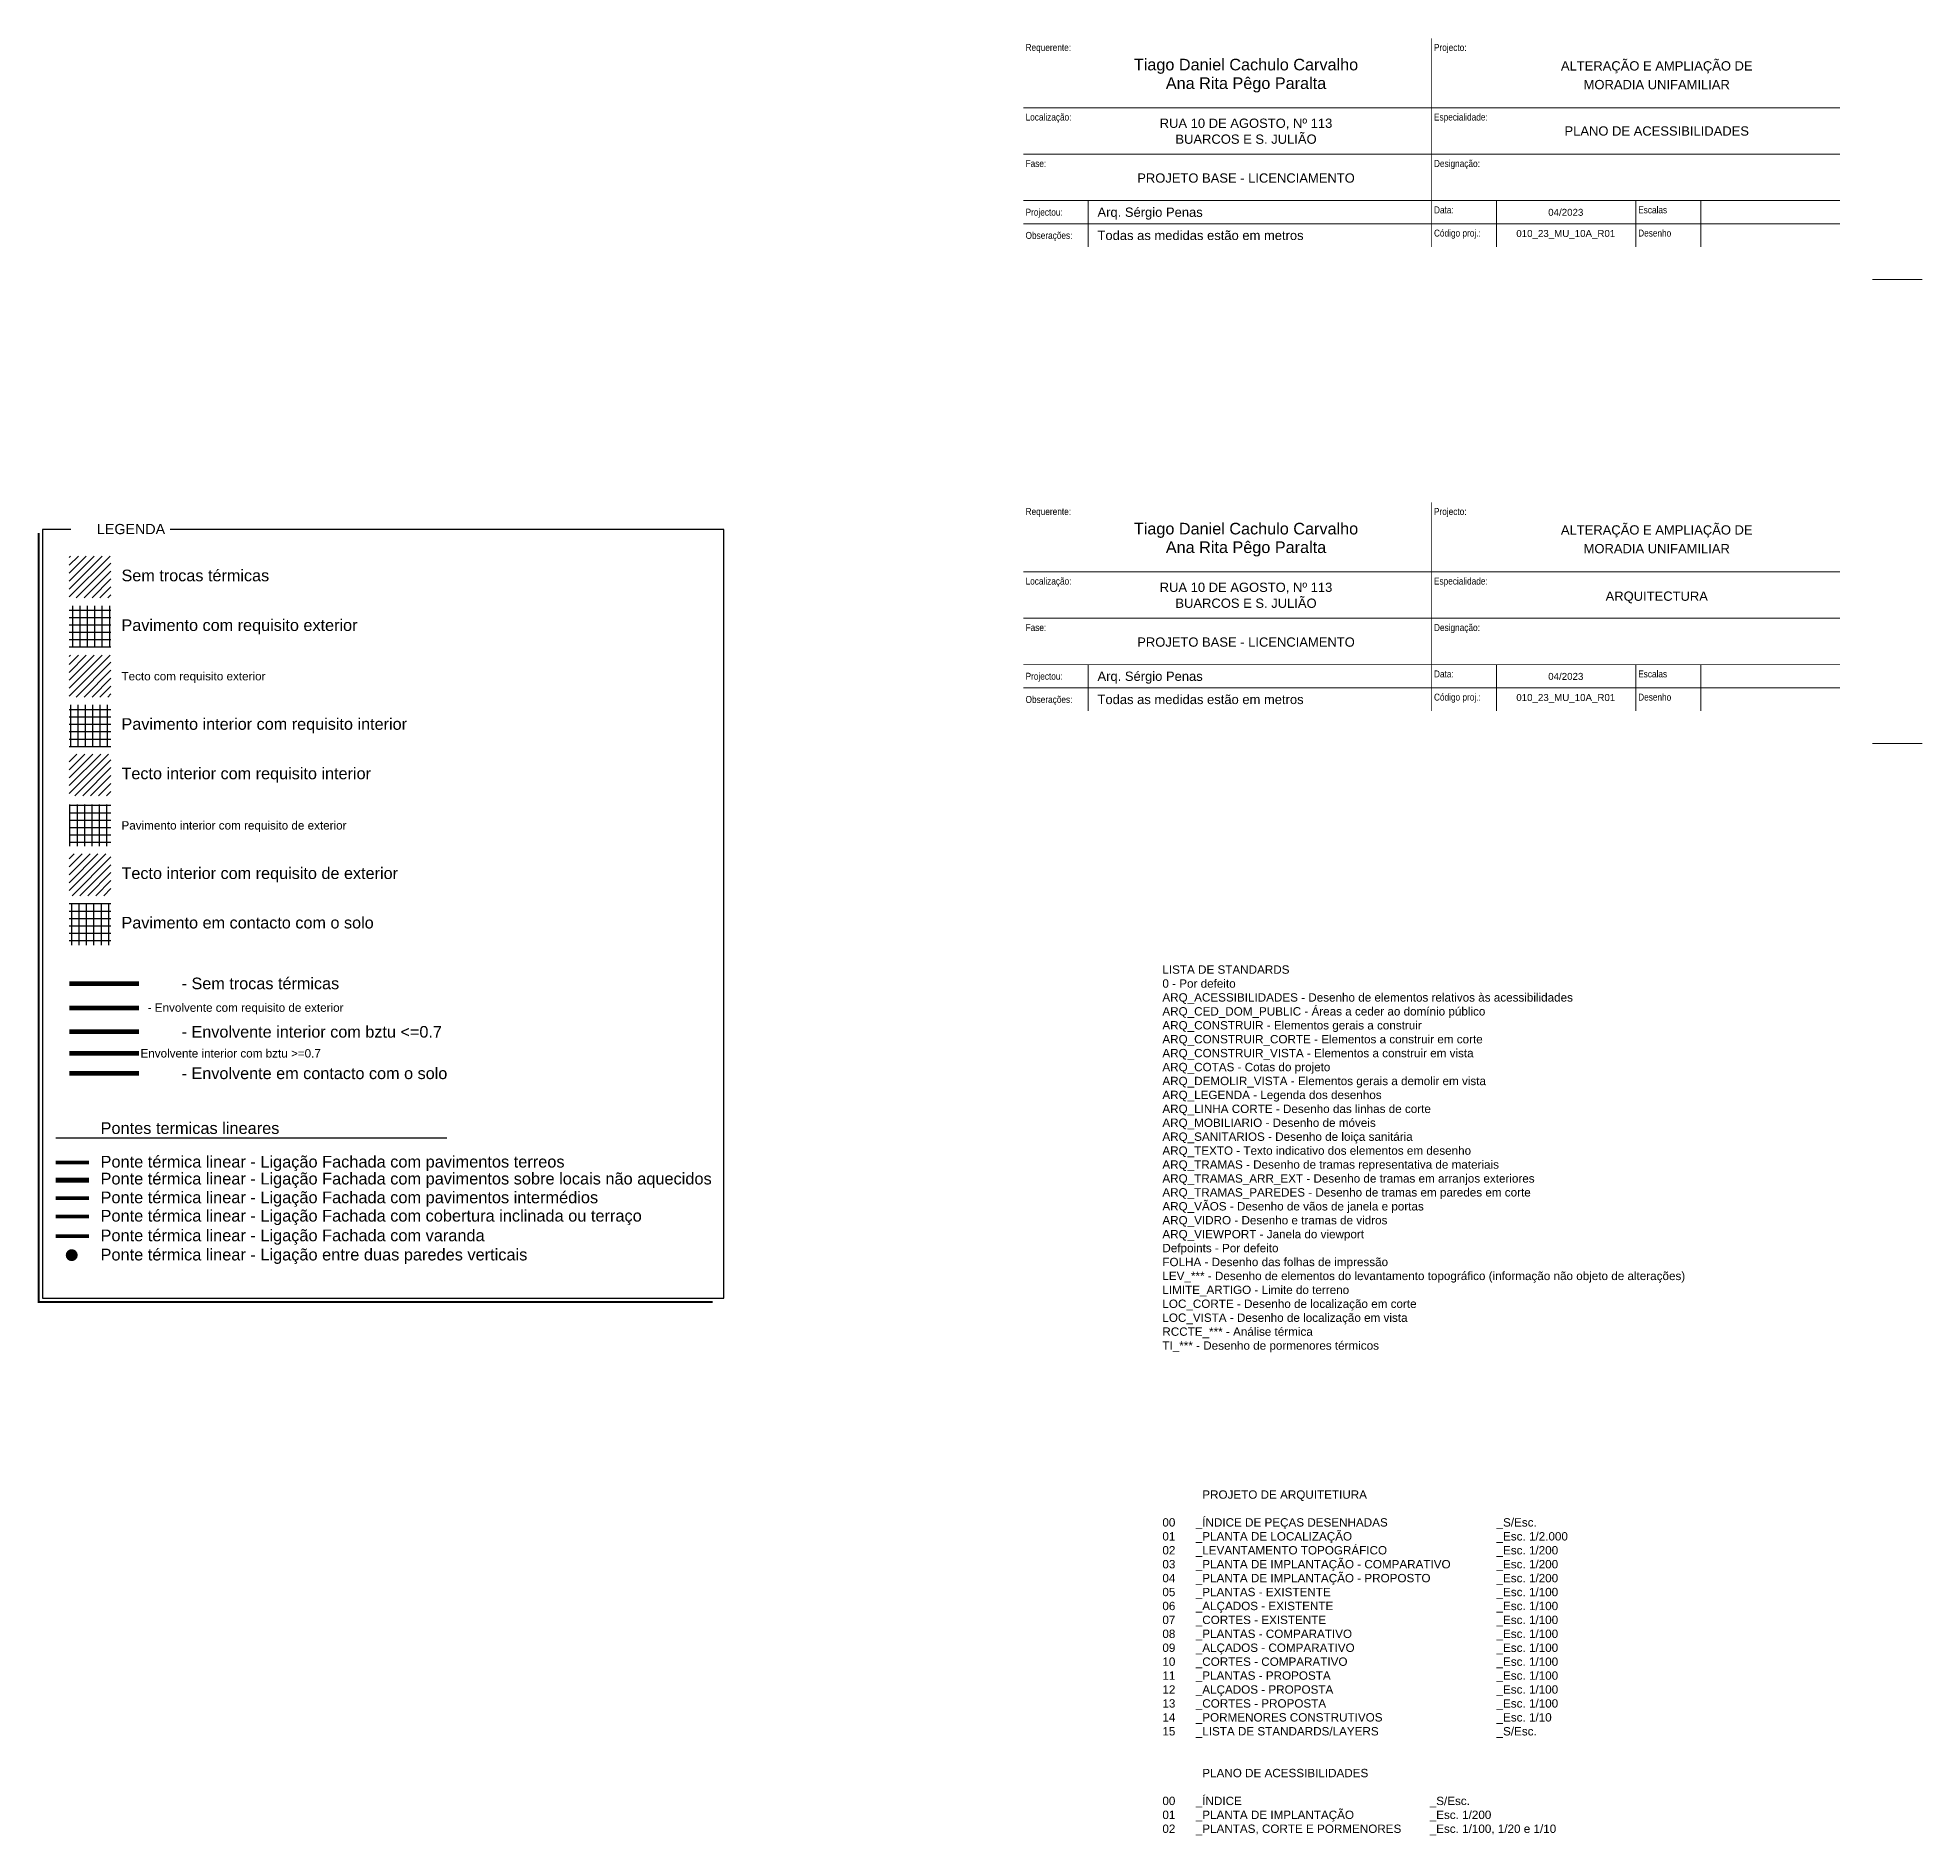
# Model space of a CAD drawing. Header units: millimetres. Extents: x 1778 to 2471, y 1406 to 1876.
# Drawn here: x 2028.2 to 2068.81, y 1440.2 to 1478.94 of the extents above; entities that cross this region are included whole.
import ezdxf
from ezdxf.enums import TextEntityAlignment as Align

# ---------------------------------------------------------------- set-up
doc = ezdxf.new("R2010")
doc.units = ezdxf.units.MM
doc.linetypes.add('HIDDEN', pattern=[9.525, 6.35, -3.175])
doc.linetypes.add('SOLID_LINE', pattern=[0])
doc.layers.add('ARQ_LEGENDA', color=5, linetype='Continuous', lineweight=0)
for name, color, linetype in [('ARQ_TEXTO', 3, 'Continuous'), ('RCCTE - Env sem trocas térmicas', 70, 'Continuous'), ('RCCTE - Envidraçados', 4, 'Continuous'), ('RCCTE - EnvInt C-Requisitos Int', 5, 'Continuous'), ('RCCTE - PTL - 2ParVert', 40, 'Continuous'), ('RCCTE - PTL - Fach-Cob', 211, 'Continuous'), ('RCCTE - PTL - Fach-PavInt', 191, 'Continuous'), ('RCCTE - PTL - Fach-PavLna', 181, 'Continuous'), ('RCCTE - PTL - Fach-Var', 175, 'Continuous'), ('TI_00-LEGENDA_GERAL', 7, 'Continuous')]:
    doc.layers.add(name, color=color, linetype=linetype)
doc.layers.add('RCCTE - EnvExt', color=7, linetype='Continuous', true_color=0xd60000)
doc.layers.add('RCCTE - EnvInt C-Requisitos Ext', color=7, linetype='Continuous', true_color=0xffc105)
doc.styles.add('Arial', font='arial.ttf', dxfattribs={"height": 0.2})
doc.styles.add('LEGENDA', font='arial.ttf')
doc.styles.get("Standard").update_dxf_attribs({"font": 'arial.ttf'})
doc.styles.add('Style-Arial', font='arial.ttf')

msp = doc.modelspace()

# ---------------------------------------------------------------- texts
at = {"style": 'LEGENDA'}
for s, p in [('Pontes termicas lineares', (2029.559, 1455.314)), ('Ponte térmica linear - Ligação Fachada com pavimentos terreos', (2029.559, 1454.59)), ('Ponte térmica linear - Ligação Fachada com pavimentos sobre locais não aquecidos', (2029.559, 1454.225)), ('Ponte térmica linear - Ligação Fachada com pavimentos intermédios', (2029.559, 1453.821)), ('Ponte térmica linear - Ligação Fachada com cobertura inclinada ou terraço', (2029.559, 1453.426)), ('Ponte térmica linear - Ligação Fachada com varanda', (2029.559, 1453.002)), ('Ponte térmica linear - Ligação entre duas paredes verticais', (2029.559, 1452.588))]:
    msp.add_text(s, height=0.252, dxfattribs=at).set_placement(p)
at = {"layer": 'ARQ_LEGENDA', "linetype": 'SOLID_LINE', "style": 'Arial', "width": 0.85}
for s, p in [('Requerente:', (2049.49, 1478.727)), ('Projecto:', (2058.29, 1478.727)), ('Localização:', (2049.49, 1477.227)), ('Especialidade:', (2058.29, 1477.227)), ('Fase:', (2049.49, 1476.227)), ('Designação:', (2058.29, 1476.227)), ('Data:', (2058.29, 1475.227)), ('Escalas', (2062.69, 1475.227)), ('Projectou:', (2049.49, 1475.177)), ('Obserações:', (2049.49, 1474.677)), ('Código proj.:', (2058.29, 1474.727)), ('Desenho', (2062.69, 1474.727)), ('Requerente:', (2049.49, 1468.727)), ('Projecto:', (2058.29, 1468.727)), ('Localização:', (2049.49, 1467.227)), ('Especialidade:', (2058.29, 1467.227)), ('Fase:', (2049.49, 1466.227)), ('Designação:', (2058.29, 1466.227)), ('Projectou:', (2049.49, 1465.177)), ('Data:', (2058.29, 1465.227)), ('Escalas', (2062.69, 1465.227)), ('Obserações:', (2049.49, 1464.677)), ('Código proj.:', (2058.29, 1464.727)), ('Desenho', (2062.69, 1464.727))]:
    msp.add_text(s, height=0.15, dxfattribs=at).set_placement(p, align=Align.MIDDLE_LEFT)
at = {"layer": 'ARQ_LEGENDA', "linetype": 'SOLID_LINE', "style": 'Arial'}
for s, height, p in [('Tiago Daniel Cachulo Carvalho', 0.25, (2054.24, 1478.327)), ('ALTERAÇÃO E AMPLIAÇÃO DE', 0.2, (2063.09, 1478.327)), ('Ana Rita Pêgo Paralta', 0.25, (2054.24, 1477.927)), ('MORADIA UNIFAMILIAR', 0.2, (2063.09, 1477.927)), ('RUA 10 DE AGOSTO, Nº 113', 0.2, (2054.24, 1477.077)), ('BUARCOS E S. JULIÃO', 0.2, (2054.24, 1476.777)), ('PLANO DE ACESSIBILIDADES', 0.2, (2063.09, 1476.927)), ('PROJETO BASE - LICENCIAMENTO', 0.2, (2054.24, 1475.913)), ('04/2023', 0.15, (2061.13, 1475.177)), ('010_23_MU_10A_R01', 0.15, (2061.13, 1474.698)), ('Tiago Daniel Cachulo Carvalho', 0.25, (2054.24, 1468.327)), ('ALTERAÇÃO E AMPLIAÇÃO DE', 0.2, (2063.09, 1468.327)), ('Ana Rita Pêgo Paralta', 0.25, (2054.24, 1467.927)), ('MORADIA UNIFAMILIAR', 0.2, (2063.09, 1467.927)), ('RUA 10 DE AGOSTO, Nº 113', 0.2, (2054.24, 1467.077)), ('BUARCOS E S. JULIÃO', 0.2, (2054.24, 1466.777)), ('ARQUITECTURA', 0.2, (2063.09, 1466.877)), ('PROJETO BASE - LICENCIAMENTO', 0.2, (2054.24, 1465.913)), ('04/2023', 0.15, (2061.13, 1465.177)), ('010_23_MU_10A_R01', 0.15, (2061.13, 1464.698))]:
    msp.add_text(s, height=height, dxfattribs=at).set_placement(p, align=Align.MIDDLE)
for s, p in [('Arq. Sérgio Penas', (2051.04, 1475.177)), ('Todas as medidas estão em metros', (2051.04, 1474.677)), ('Arq. Sérgio Penas', (2051.04, 1465.177)), ('Todas as medidas estão em metros', (2051.04, 1464.677))]:
    msp.add_text(s, height=0.2, dxfattribs=at).set_placement(p, align=Align.MIDDLE_LEFT)
at = {"layer": 'ARQ_TEXTO'}
for s, p in [('Tecto com requisito exterior', (2030.01, 1465.088)), ('Pavimento interior com requisito de exterior', (2030.01, 1461.873))]:
    msp.add_text(s, height=0.18, dxfattribs=at).set_placement(p)
for s, p in [('- Envolvente com requisito de exterior', (2030.574, 1458.036)), ('- Envolvente interior com bztu >=0.7 ', (2030.266, 1457.051))]:
    msp.add_text(s, height=0.18, dxfattribs=at).set_placement(p, align=Align.MIDDLE_LEFT)
at = {"layer": 'ARQ_TEXTO', "char_height": 0.18, "attachment_point": 1}
for s, width, insert in [('LISTA DE STANDARDS\\P0 - Por defeito\\PARQ_ACESSIBILIDADES - Desenho de elementos relativos às acessibilidades\\PARQ_CED_DOM_PUBLIC - Áreas a ceder ao domínio público\\PARQ_CONSTRUIR - Elementos gerais a construir\\PARQ_CONSTRUIR_CORTE - Elementos a construir em corte\\PARQ_CONSTRUIR_VISTA - Elementos a construir em vista\\PARQ_COTAS - Cotas do projeto\\PARQ_DEMOLIR_VISTA - Elementos gerais a demolir em vista\\PARQ_LEGENDA - Legenda dos desenhos\\PARQ_LINHA CORTE - Desenho das linhas de corte\\PARQ_MOBILIARIO - Desenho de móveis\\PARQ_SANITARIOS - Desenho de loiça sanitária\\PARQ_TEXTO - Texto indicativo dos elementos em desenho\\PARQ_TRAMAS - Desenho de tramas representativa de materiais\\PARQ_TRAMAS_ARR_EXT - Desenho de tramas em arranjos exteriores\\PARQ_TRAMAS_PAREDES - Desenho de tramas em paredes em corte\\PARQ_VÃOS - Desenho de vãos de janela e portas\\PARQ_VIDRO - Desenho e tramas de vidros\\PARQ_VIEWPORT - Janela do viewport\\PDefpoints - Por defeito\\PFOLHA - Desenho das folhas de impressão\\PLEV_*** - Desenho de elementos do levantamento topográfico (informação não objeto de alterações)\\PLIMITE_ARTIGO - Limite do terreno\\PLOC_CORTE - Desenho de localização em corte\\PLOC_VISTA - Desenho de localização em vista\\PRCCTE_*** - Análise térmica\\PTI_*** - Desenho de pormenores térmicos', 14.65918, (2052.438, 1458.946)), ('\\A1;^I  PROJETO DE ARQUITETIURA\\P\\P00^I_ÍNDICE DE PEÇAS DESENHADAS^I^I^I^I_S/Esc.\\P01^I_PLANTA DE LOCALIZAÇÃO^I^I^I^I^I_Esc. 1/2.000\\P02^I_LEVANTAMENTO TOPOGRÁFICO^I^I^I^I_Esc. 1/200\\P03^I_PLANTA DE IMPLANTAÇÃO - COMPARATIVO^I^I_Esc. 1/200^I^I\\P04^I_PLANTA DE IMPLANTAÇÃO - PROPOSTO^I^I_Esc. 1/200\\P05^I_PLANTAS - EXISTENTE^I^I^I^I^I_Esc. 1/100\\P06^I_ALÇADOS - EXISTENTE^I^I^I^I^I_Esc. 1/100\\P07^I_CORTES - EXISTENTE^I^I^I^I^I^I_Esc. 1/100\\P08^I_PLANTAS - COMPARATIVO^I^I^I^I^I_Esc. 1/100\\P09^I_ALÇADOS - COMPARATIVO^I^I^I^I^I_Esc. 1/100\\P10^I_CORTES - COMPARATIVO^I^I^I^I^I_Esc. 1/100\\P11^I_PLANTAS - PROPOSTA^I^I^I^I^I_Esc. 1/100\\P12^I_ALÇADOS - PROPOSTA^I^I^I^I^I_Esc. 1/100\\P13^I_CORTES - PROPOSTA^I^I^I^I^I^I_Esc. 1/100\\P14^I_PORMENORES CONSTRUTIVOS^I^I^I^I_Esc. 1/10\\P15^I_LISTA DE STANDARDS/LAYERS^I^I^I^I_S/Esc.\\P\\P\\P^I  PLANO DE ACESSIBILIDADES\\P\\P00^I_ÍNDICE^I^I^I^I^I^I_S/Esc.\\P01^I_PLANTA DE IMPLANTAÇÃO^I^I^I_Esc. 1/200\\P02^I_PLANTAS, CORTE E PORMENORES^I_Esc. 1/100, 1/20 e 1/10\\P\\P\\P^I^I^I', 10.50575, (2052.438, 1447.633))]:
    msp.add_mtext_dynamic_manual_height_columns(s, width=width, gutter_width=12.5, heights=[0], dxfattribs=dict(at, insert=insert))
at = {"layer": 'TI_00-LEGENDA_GERAL', "color": 0, "linetype": 'Continuous', "style": 'Arial'}
msp.add_text('LEGENDA', height=0.22, rotation=0.0007, dxfattribs=at).set_placement((2029.482, 1468.239))
at = {"layer": 'TI_00-LEGENDA_GERAL', "style": 'Style-Arial'}
for s, p in [('Sem trocas térmicas', (2030.01, 1467.224)), ('Pavimento com requisito exterior', (2030.01, 1466.153)), ('Pavimento interior com requisito interior', (2030.01, 1464.023)), ('Tecto interior com requisito interior', (2030.01, 1462.958)), ('Tecto interior com requisito de exterior', (2030.01, 1460.808)), ('Pavimento em contacto com o solo', (2030.01, 1459.742))]:
    msp.add_text(s, height=0.25, dxfattribs=at).set_placement(p)
for s, p in [('- Sem trocas térmicas', (2031.305, 1458.558)), ('- Envolvente interior com bztu <=0.7 ', (2031.305, 1457.515)), ('- Envolvente em contacto com o solo', (2031.305, 1456.621))]:
    msp.add_text(s, height=0.25, dxfattribs=at).set_placement(p, align=Align.MIDDLE_LEFT)

# ---------------------------------------------------------------- hatches: boundary and pattern name
at = {"layer": 'RCCTE - Env sem trocas térmicas'}
h = msp.add_hatch(dxfattribs=at)
h.set_pattern_fill('ANSI31', color=256, scale=0.038, style=0)
h.set_pattern_definition([(45, (688.06933, 433.53607), (-0.085312433, 0.085312433), [])])
h.paths.add_polyline_path([(2029.784, 1466.864), (2029.784, 1467.764), (2028.884, 1467.764), (2028.884, 1466.864)])
at = {"layer": 'RCCTE - EnvExt'}
h = msp.add_hatch(dxfattribs=at)
h.set_pattern_fill('ANSI37', color=256, scale=0.05, angle=45, style=0)
h.set_pattern_definition([(90, (-1543.23087, 1826.01196), (-0.15875, 0), []), (180, (-1543.23087, 1826.01196), (0, -0.15875), [])])
h.paths.add_polyline_path([(2029.784, 1465.793), (2029.784, 1466.693), (2028.884, 1466.693), (2028.884, 1465.793)])
h = msp.add_hatch(dxfattribs=at)
h.set_pattern_fill('ANSI31', color=256, scale=0.038, style=0)
h.set_pattern_definition([(45, (688.06933, 431.40043), (-0.085312433, 0.085312433), [])])
h.paths.add_polyline_path([(2029.784, 1464.728), (2029.784, 1465.628), (2028.884, 1465.628), (2028.884, 1464.728)])
at = {"layer": 'RCCTE - Envidraçados'}
h = msp.add_hatch(dxfattribs=at)
h.set_pattern_fill('ANSI37', color=256, scale=0.05, angle=45, style=0)
h.set_pattern_definition([(90, (574.47358, 5608.57251), (-0.15875, 1e-14), []), (180, (574.47358, 5608.57251), (-1e-14, -0.15875), [])])
h.paths.add_polyline_path([(2029.784, 1459.383), (2029.784, 1460.283), (2028.884, 1460.283), (2028.884, 1459.383)])
at = {"layer": 'RCCTE - EnvInt C-Requisitos Ext'}
h = msp.add_hatch(dxfattribs=at)
h.set_pattern_fill('ANSI37', color=256, scale=0.05, angle=45, style=0)
h.set_pattern_definition([(90, (-1532.02093, 1828.15536), (-0.15875, 0), []), (180, (-1532.02093, 1828.15536), (0, -0.15875), [])])
h.paths.add_polyline_path([(2029.784, 1461.513), (2029.784, 1462.413), (2028.884, 1462.413), (2028.884, 1461.513)])
h = msp.add_hatch(dxfattribs=at)
h.set_pattern_fill('ANSI31', color=256, scale=0.038, style=0)
h.set_pattern_definition([(45, (688.06933, 435.91091), (-0.085312433, 0.085312433), [])])
h.paths.add_polyline_path([(2029.784, 1460.448), (2029.784, 1461.348), (2028.884, 1461.348), (2028.884, 1460.448)])
at = {"layer": 'RCCTE - EnvInt C-Requisitos Int'}
h = msp.add_hatch(dxfattribs=at)
h.set_pattern_fill('ANSI37', color=256, scale=0.05, angle=45, style=0)
h.set_pattern_definition([(90, (-1366.2693, 1571.61572), (-0.15875, 0), []), (180, (-1366.2693, 1571.61572), (0, -0.15875), [])])
h.paths.add_polyline_path([(2029.784, 1463.663), (2029.784, 1464.563), (2028.884, 1464.563), (2028.884, 1463.663)])
h = msp.add_hatch(dxfattribs=at)
h.set_pattern_fill('ANSI31', color=256, scale=0.038, style=0)
h.set_pattern_definition([(45, (688.06933, 432.20043), (-0.085312433, 0.085312433), [])])
h.paths.add_polyline_path([(2029.784, 1462.598), (2029.784, 1463.498), (2028.884, 1463.498), (2028.884, 1462.598)])
at = {"layer": 'RCCTE - PTL - 2ParVert'}
msp.add_hatch(color=40, dxfattribs=at).paths.add_polyline_path([(2029.067, 1452.702, 1), (2028.809, 1452.702, 1)])

# ---------------------------------------------------------------- linework, layer by layer
msp.add_line((2037.02, 1455.226), (2028.595, 1455.226))
at = {"color": 161, "linetype": 'HIDDEN', "ltscale": 0.02, "const_width": 0.08}
msp.add_lwpolyline([(2029.312, 1454.696), (2028.595, 1454.696)], dxfattribs=at)
at = {"layer": 'ARQ_LEGENDA'}
for p, q in [((2067.74, 1473.727), (2068.812, 1473.727)), ((2067.74, 1463.727), (2068.812, 1463.727))]:
    msp.add_line(p, q, dxfattribs=at)
at = {"layer": 'ARQ_LEGENDA', "linetype": 'SOLID_LINE', "const_width": 0.02}
for points in [[(2058.24, 1478.927), (2058.24, 1474.427)], [(2067.04, 1477.427), (2049.44, 1477.427)], [(2067.04, 1476.427), (2049.44, 1476.427)], [(2067.04, 1475.427), (2049.44, 1475.427)], [(2050.84, 1475.427), (2050.84, 1474.427)], [(2059.64, 1475.427), (2059.64, 1474.427)], [(2062.64, 1475.427), (2062.64, 1474.427)], [(2064.04, 1475.427), (2064.04, 1474.427)], [(2067.04, 1474.927), (2049.44, 1474.927)], [(2058.24, 1468.927), (2058.24, 1464.427)], [(2067.04, 1467.427), (2049.44, 1467.427)], [(2067.04, 1466.427), (2049.44, 1466.427)], [(2067.04, 1465.427), (2049.44, 1465.427)], [(2050.84, 1465.427), (2050.84, 1464.427)], [(2059.64, 1465.427), (2059.64, 1464.427)], [(2062.64, 1465.427), (2062.64, 1464.427)], [(2064.04, 1465.427), (2064.04, 1464.427)], [(2067.04, 1464.927), (2049.44, 1464.927)]]:
    msp.add_lwpolyline(points, dxfattribs=at)
at = {"layer": 'RCCTE - Env sem trocas térmicas', "const_width": 0.1}
msp.add_lwpolyline([(2030.384, 1458.549), (2028.884, 1458.549)], dxfattribs=at)
at = {"layer": 'RCCTE - EnvExt', "ltscale": 3, "const_width": 0.1}
msp.add_lwpolyline([(2030.384, 1458.027), (2028.884, 1458.027)], dxfattribs=at)
at = {"layer": 'RCCTE - Envidraçados', "const_width": 0.1}
msp.add_lwpolyline([(2030.384, 1456.622), (2028.884, 1456.622)], dxfattribs=at)
at = {"layer": 'RCCTE - EnvInt C-Requisitos Ext', "ltscale": 3, "const_width": 0.1}
msp.add_lwpolyline([(2030.384, 1457.052), (2028.884, 1457.052)], dxfattribs=at)
at = {"layer": 'RCCTE - EnvInt C-Requisitos Int', "ltscale": 3, "const_width": 0.1}
msp.add_lwpolyline([(2030.384, 1457.516), (2028.884, 1457.516)], dxfattribs=at)
at = {"layer": 'RCCTE - PTL - Fach-Cob', "color": 211, "linetype": 'HIDDEN', "ltscale": 0.02, "const_width": 0.08}
msp.add_lwpolyline([(2029.312, 1453.532), (2028.595, 1453.532)], dxfattribs=at)
at = {"layer": 'RCCTE - PTL - Fach-PavInt', "color": 191, "linetype": 'HIDDEN', "ltscale": 0.02, "const_width": 0.08}
msp.add_lwpolyline([(2029.312, 1453.927), (2028.595, 1453.927)], dxfattribs=at)
at = {"layer": 'RCCTE - PTL - Fach-PavLna', "color": 181, "linetype": 'HIDDEN', "ltscale": 0.02, "const_width": 0.08}
msp.add_lwpolyline([(2029.312, 1454.331), (2028.595, 1454.331)], dxfattribs=at)
at = {"layer": 'RCCTE - PTL - Fach-PavLna', "color": 161, "linetype": 'HIDDEN', "ltscale": 0.02, "const_width": 0.08}
msp.add_lwpolyline([(2029.312, 1454.302), (2028.595, 1454.302)], dxfattribs=at)
at = {"layer": 'RCCTE - PTL - Fach-Var', "color": 175, "linetype": 'HIDDEN', "ltscale": 0.02, "const_width": 0.08}
msp.add_lwpolyline([(2029.312, 1453.108), (2028.595, 1453.108)], dxfattribs=at)
at = {"layer": 'TI_00-LEGENDA_GERAL', "color": 30, "const_width": 0.0428}
msp.add_lwpolyline([(2042.747, 1451.694), (2028.226, 1451.694), (2028.226, 1468.267)], dxfattribs=at)
at = {"layer": 'TI_00-LEGENDA_GERAL', "color": 30}
msp.add_lwpolyline([(2028.921, 1468.341), (2028.311, 1468.341), (2028.311, 1451.774), (2042.992, 1451.774), (2042.992, 1468.341), (2031.06, 1468.341)], dxfattribs=at)

msp.set_redraw_order([(e.dxf.handle, doc.entitydb.next_handle()) for e in msp.query("TEXT MTEXT ATTDEF DIMENSION ARC_DIMENSION")])  # texts and dimensions are drawn at this point

doc.saveas('drawing.dxf')
